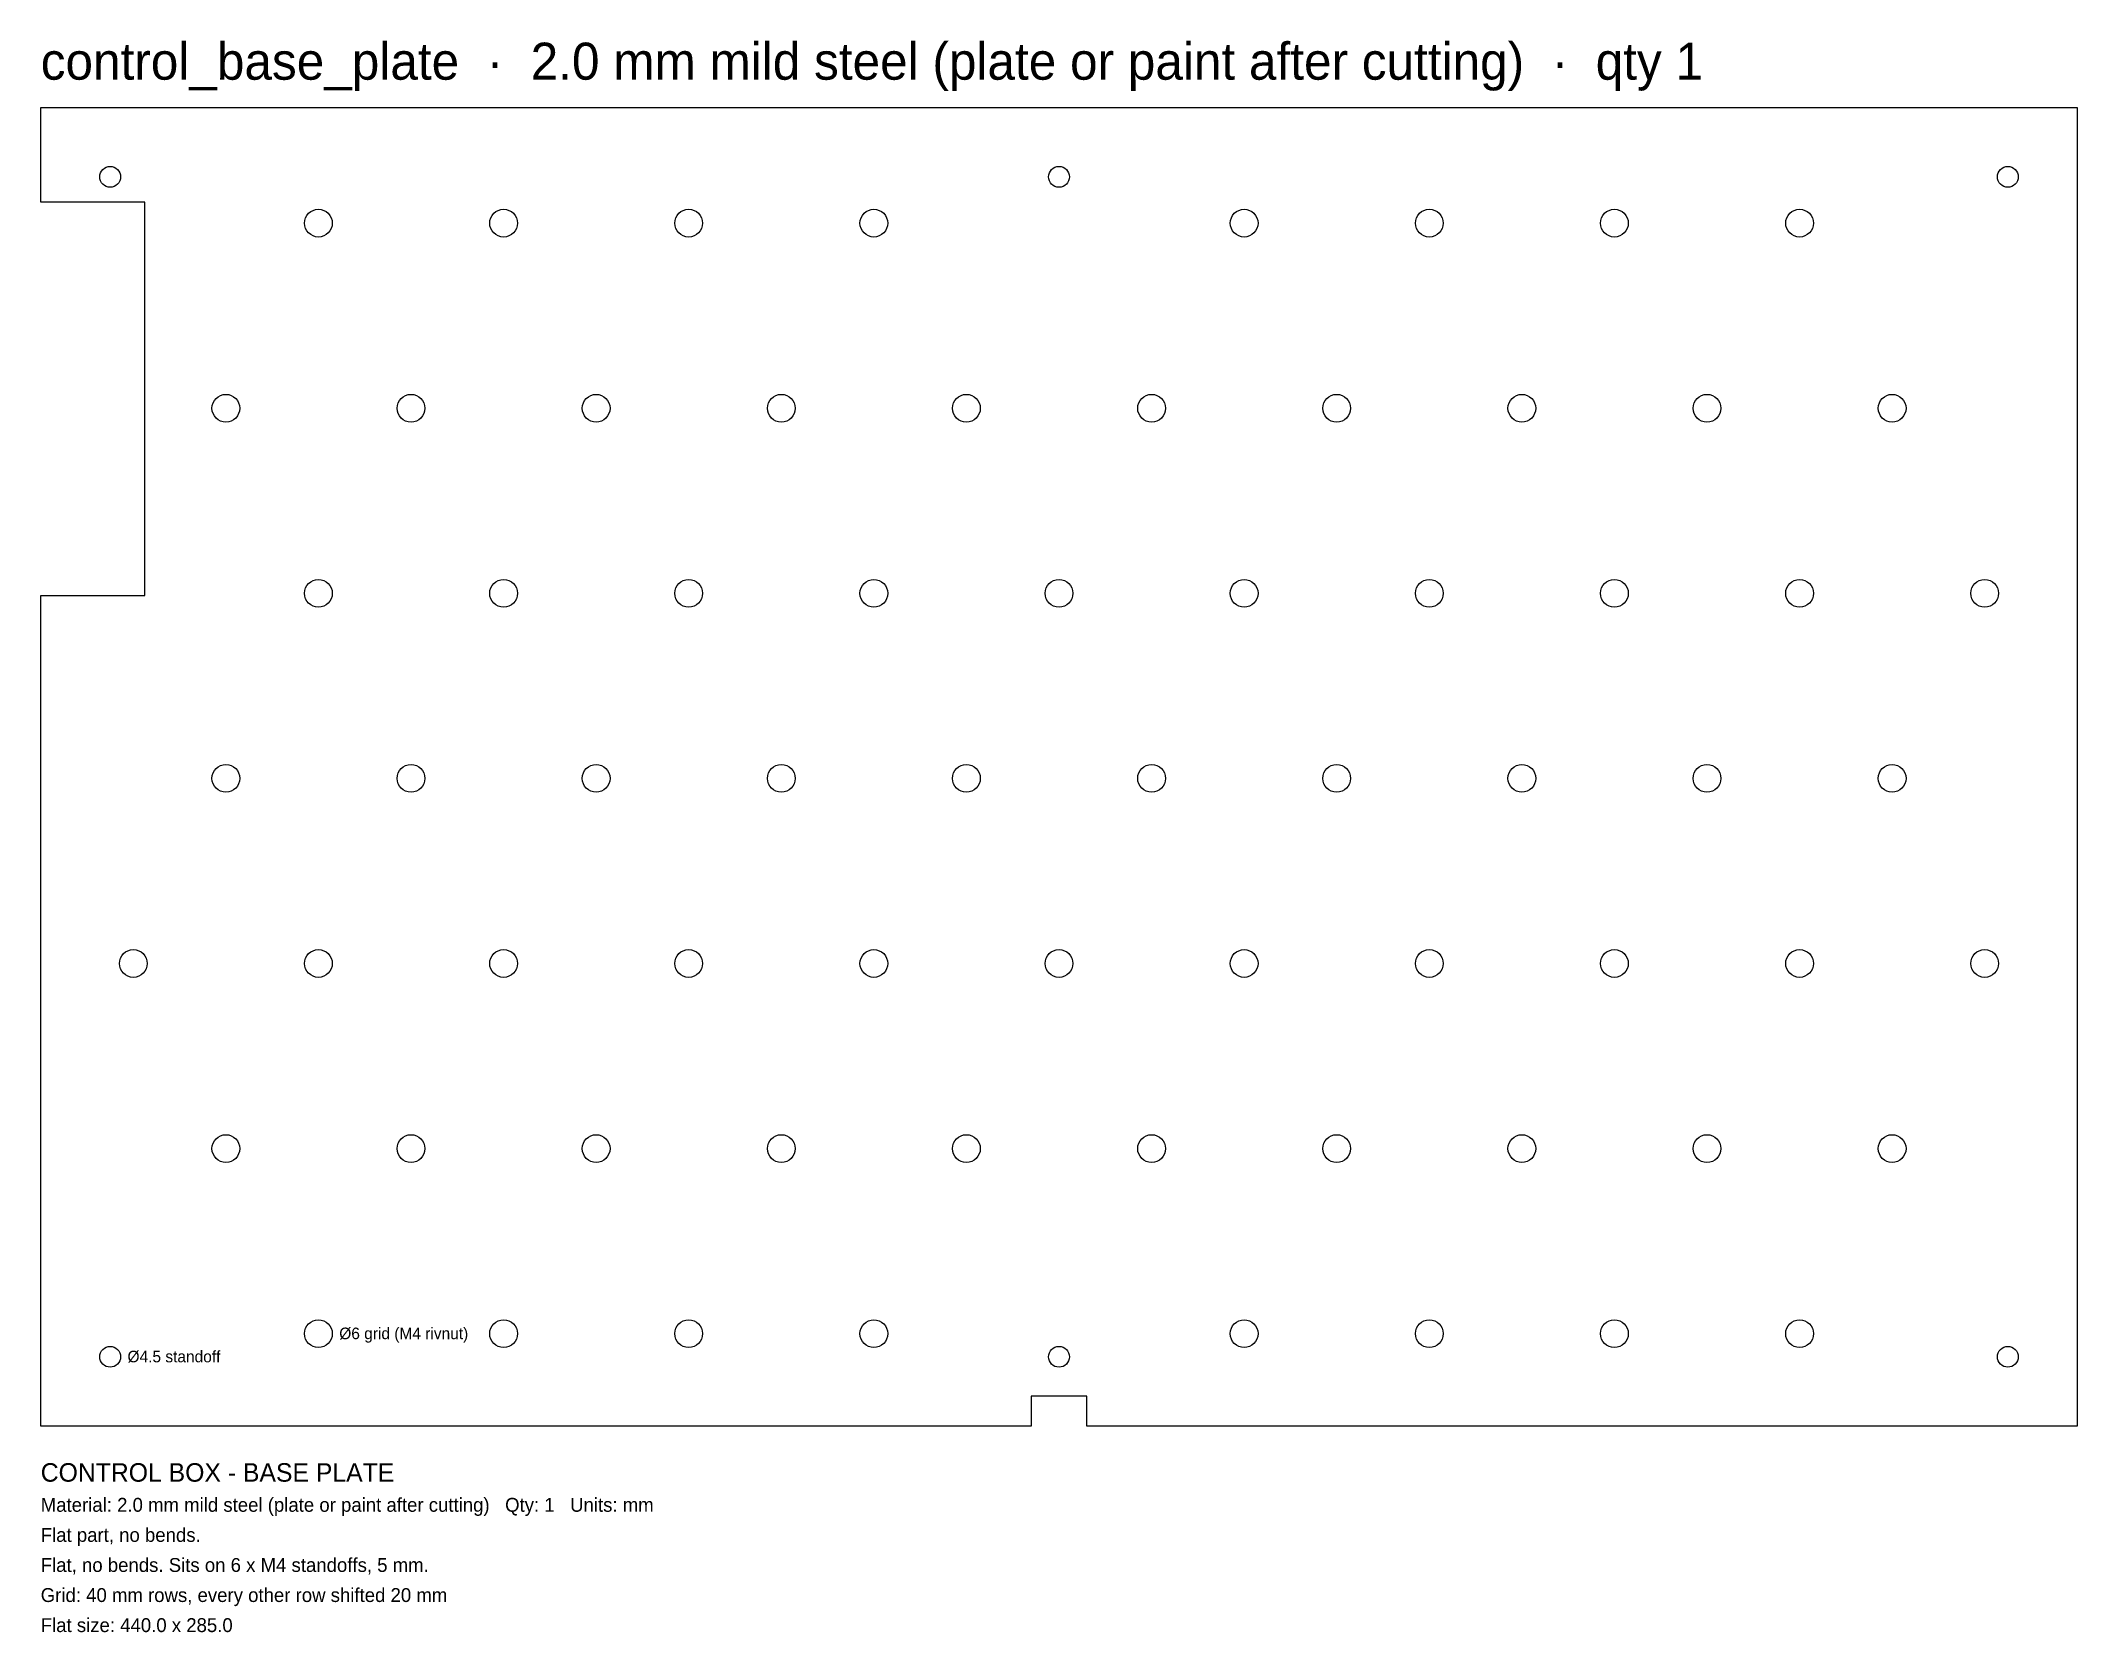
# Model space of a CAD drawing. Extents: x 0 to 1608, y -1843 to 53.
# Drawn here: x 0 to 440, y -876.2 to -532.2 of the extents above; entities that cross this region are included whole.
import ezdxf

# ---------------------------------------------------------------- set-up
doc = ezdxf.new("R2010")
doc.units = 0
for name, color, linetype in [('Leaders', 5, 'CONTINUOUS'), ('Part Labels', 2, 'Continuous'), ('Title', 7, 'CONTINUOUS'), ('Visible', 7, 'CONTINUOUS')]:
    doc.layers.add(name, color=color, linetype=linetype)

msp = doc.modelspace()

# ---------------------------------------------------------------- texts
at = {"layer": 'Leaders'}
for s, p in [('%%c6 grid (M4 rivnut)', (64.5, -812.84)), ('%%c4.5 standoff', (18.75, -817.84))]:
    msp.add_text(s, height=2.5, dxfattribs=at).set_placement(p)
at = {"layer": 'Part Labels'}
msp.add_text('control_base_plate  ·  2.0 mm mild steel (plate or paint after cutting)  ·  qty 1', height=8, dxfattribs=at).set_placement((0, -540.64))
at = {"layer": 'Title'}
for s, height, p in [('CONTROL BOX - BASE PLATE', 4, (0, -843.64)), ('Material: 2.0 mm mild steel (plate or paint after cutting)   Qty: 1   Units: mm', 3, (0, -850.14)), ('Flat part, no bends.', 3, (0, -856.64)), ('Flat, no bends. Sits on 6 x M4 standoffs, 5 mm.', 3, (0, -863.14)), ('Grid: 40 mm rows, every other row shifted 20 mm', 3, (0, -869.64)), ('Flat size: 440.0 x 285.0', 3, (0, -876.14))]:
    msp.add_text(s, height=height, dxfattribs=at).set_placement(p)

# ---------------------------------------------------------------- linework, layer by layer
at = {"layer": 'Visible'}
for p, q in [((0, -546.64), (440, -546.64)), ((0, -567.14), (0, -546.64)), ((440, -546.64), (440, -831.64)), ((22.5, -567.14), (0, -567.14)), ((22.5, -652.14), (22.5, -567.14)), ((0, -831.64), (0, -652.14)), ((0, -652.14), (22.5, -652.14)), ((226, -825.14), (214, -825.14)), ((214, -825.14), (214, -831.64)), ((226, -831.64), (226, -825.14)), ((214, -831.64), (0, -831.64)), ((440, -831.64), (226, -831.64))]:
    msp.add_line(p, q, dxfattribs=at)
for centre, radius in [((15, -561.64), 2.25), ((220, -561.64), 2.25), ((425, -561.64), 2.25), ((60, -571.64), 3), ((100, -571.64), 3), ((140, -571.64), 3), ((180, -571.64), 3), ((260, -571.64), 3), ((300, -571.64), 3), ((340, -571.64), 3), ((380, -571.64), 3), ((40, -611.64), 3), ((80, -611.64), 3), ((120, -611.64), 3), ((160, -611.64), 3), ((200, -611.64), 3), ((240, -611.64), 3), ((280, -611.64), 3), ((320, -611.64), 3), ((360, -611.64), 3), ((400, -611.64), 3), ((60, -651.64), 3), ((100, -651.64), 3), ((140, -651.64), 3), ((180, -651.64), 3), ((220, -651.64), 3), ((260, -651.64), 3), ((300, -651.64), 3), ((340, -651.64), 3), ((380, -651.64), 3), ((420, -651.64), 3), ((40, -691.64), 3), ((80, -691.64), 3), ((120, -691.64), 3), ((160, -691.64), 3), ((200, -691.64), 3), ((240, -691.64), 3), ((280, -691.64), 3), ((320, -691.64), 3), ((360, -691.64), 3), ((400, -691.64), 3), ((20, -731.64), 3), ((60, -731.64), 3), ((100, -731.64), 3), ((140, -731.64), 3), ((180, -731.64), 3), ((220, -731.64), 3), ((260, -731.64), 3), ((300, -731.64), 3), ((340, -731.64), 3), ((380, -731.64), 3), ((420, -731.64), 3), ((40, -771.64), 3), ((80, -771.64), 3), ((120, -771.64), 3), ((160, -771.64), 3), ((200, -771.64), 3), ((240, -771.64), 3), ((280, -771.64), 3), ((320, -771.64), 3), ((360, -771.64), 3), ((400, -771.64), 3), ((60, -811.64), 3), ((100, -811.64), 3), ((140, -811.64), 3), ((180, -811.64), 3), ((260, -811.64), 3), ((300, -811.64), 3), ((340, -811.64), 3), ((380, -811.64), 3), ((15, -816.64), 2.25), ((220, -816.64), 2.25), ((425, -816.64), 2.25)]:
    msp.add_circle(centre, radius, dxfattribs=at)

msp.set_redraw_order([(e.dxf.handle, doc.entitydb.next_handle()) for e in msp.query("TEXT MTEXT ATTDEF DIMENSION ARC_DIMENSION")])  # texts and dimensions are drawn at this point

doc.saveas('drawing.dxf')
